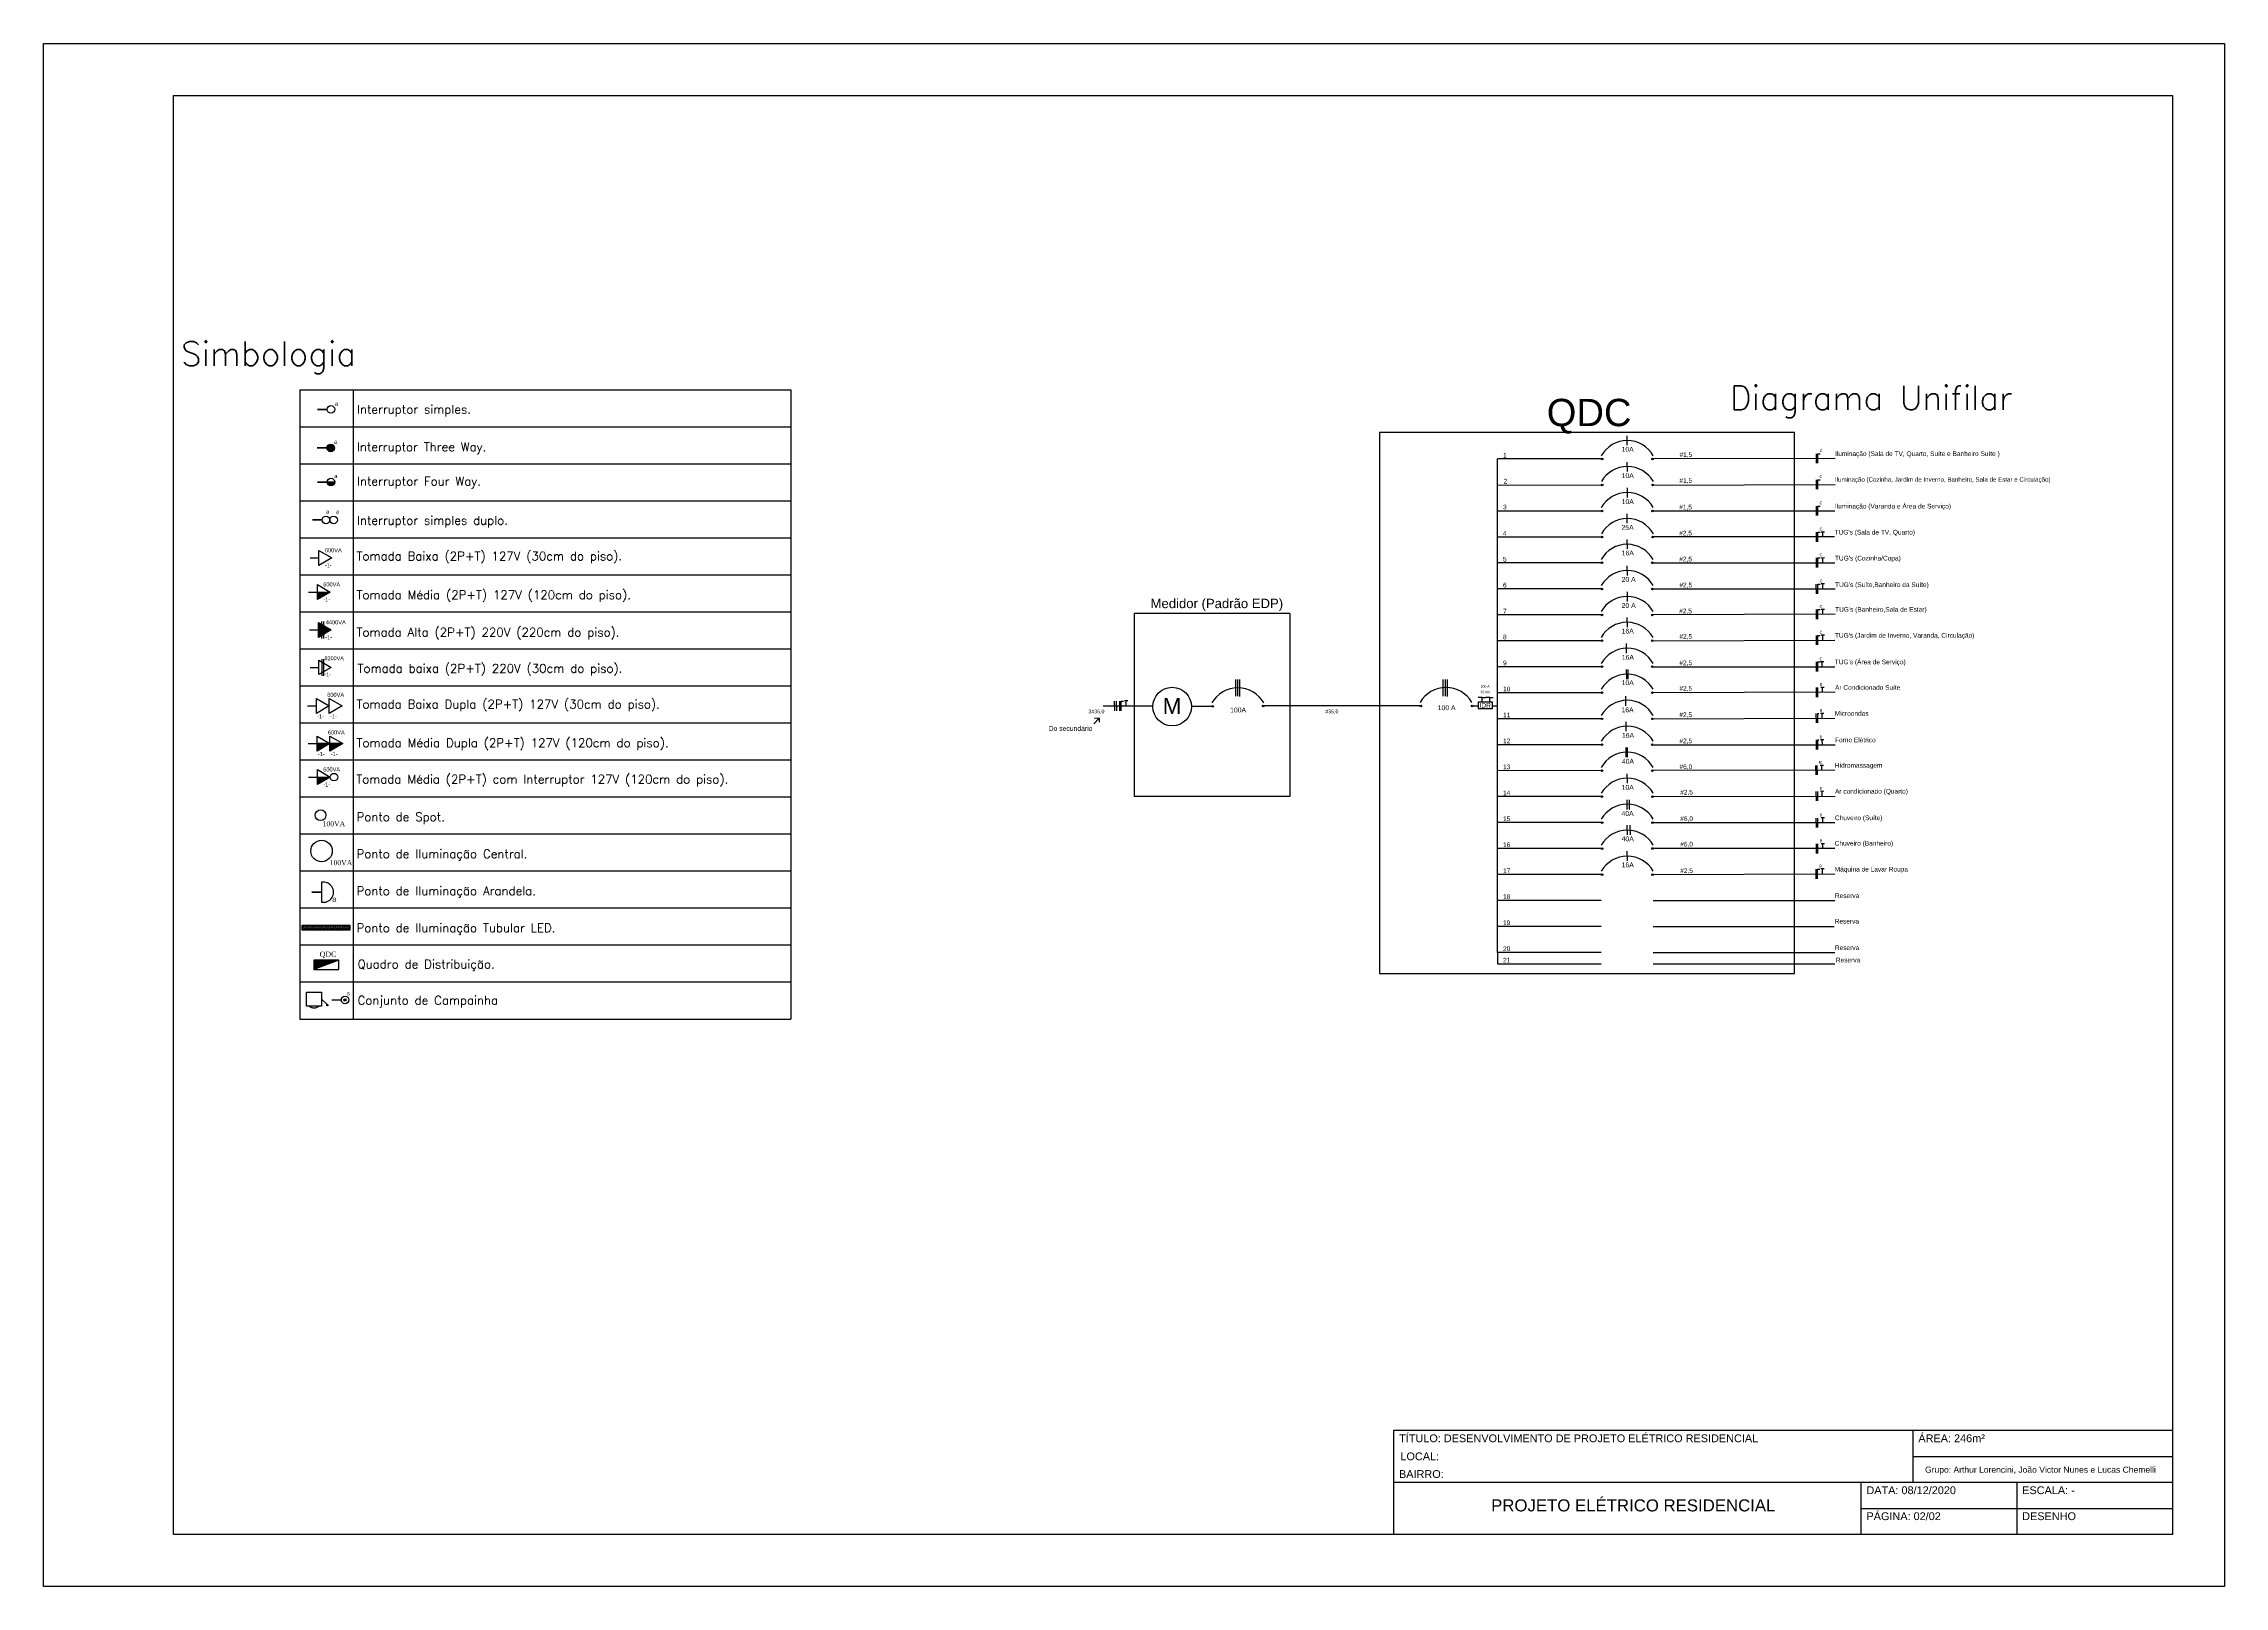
# Model space of a CAD drawing. Extents: x 80 to 1815, y -14679 to 245.
# Drawn here: x 123.04 to 165.04, y 13.16 to 42.86 of the extents above; entities that cross this region are included whole.
import ezdxf

# ---------------------------------------------------------------- set-up
doc = ezdxf.new("R2010")
doc.units = 0
doc.header["$MEASUREMENT"] = 0
doc.linetypes.add('HIDDEN', pattern=[0.375, 0.25, -0.125])
doc.linetypes.add('HIDDEN2', pattern=[4.7625, 3.175, -1.5875])
doc.layers.get('0').update_dxf_attribs({"linetype": 'CONTINUOUS'})
for name, color, linetype in [('Eletroduto', 7, 'CONTINUOUS'), ('TEXTO', 1, 'CONTINUOUS'), ('TOMADAS', 1, 'CONTINUOUS')]:
    doc.layers.add(name, color=color, linetype=linetype)
doc.styles.add('ARIAL', font='arial.ttf')
doc.styles.add('ARIALN', font='arial.ttf')
doc.styles.add('ROMANS', font='romans.shx')

# ---------------------------------------------------------------- blocks, each defined once
blk = doc.blocks.new('BLOCOA3_LEGENDA')
at = {"layer": 'TOMADAS'}
for p, q in [((2.5, -1), (41, -1)), ((2.5, -28.7), (2.5, -1)), ((41, -1), (41, -28.7)), ((26, -26.7), (26, -28.7)), ((41, -26.7), (26, -26.7)), ((36, -26.7), (36, -27.7)), ((41, -27.7), (26, -27.7)), ((35, -27.7), (35, -28.7)), ((38, -27.7), (38, -28.7)), ((35, -28.2), (41, -28.2)), ((41, -28.7), (2.5, -28.7))]:
    blk.add_line(p, q, dxfattribs=at)
blk.add_lwpolyline([(0, 0), (42, 0), (42, -29.7), (0, -29.7)], close=True, dxfattribs=at)
blk = doc.blocks.new('TB-230')
blk.add_hatch(color=256).paths.add_polyline_path([(0.143, 0.12), (0.143, -0.12), (0.347, 0)])
for p, q in [((0, 0), (0.143, 0)), ((0.143, -0.12), (0.143, 0.12)), ((0.143, 0.12), (0.347, 0)), ((0.347, 0), (0.143, -0.12))]:
    blk.add_line(p, q)
blk = doc.blocks.new('QDC')
for p, q in [((0.2, 0.15), (-0.2, 0.15)), ((-0.2, 0), (0.2, 0.15)), ((-0.2, 0.15), (-0.2, 0)), ((-0.2, 0), (0.2, 0)), ((0.2, 0), (0.2, 0.15))]:
    blk.add_line(p, q)
blk.add_solid([(-0.2, 0), (0.2, 0), (0.2, 0.15)])

msp = doc.modelspace()

# ---------------------------------------------------------------- hatches: boundary and pattern name
at = {"layer": 'TOMADAS'}
h = msp.add_hatch(color=256, dxfattribs=at)
h.dxf.hatch_style = 1
h.paths.add_polyline_path([(128.496, 35.074), (128.643, 35.074, 1)])
at = {"layer": 'TOMADAS', "linetype": 'HIDDEN2'}
for points in [[(128.643, 35.074), (128.496, 35.074, 1)], [(128.646, 34.415), (128.499, 34.415, 1)]]:
    msp.add_hatch(color=7, dxfattribs=at).paths.add_polyline_path(points)
at = {"layer": 'TOMADAS'}
for points in [[(128.311, 32.298), (128.311, 32.153), (128.556, 32.298)], [(128.311, 28.735), (128.311, 28.591), (128.556, 28.735)]]:
    msp.add_hatch(color=7, dxfattribs=at).paths.add_polyline_path(points)
h = msp.add_hatch(color=256, dxfattribs=at)
h.dxf.hatch_style = 1
h.paths.add_polyline_path([(128.798, 29.382), (128.552, 29.382), (128.552, 29.238)])
h.paths.add_polyline_path([(128.552, 29.382), (128.307, 29.382), (128.307, 29.238)])
h = msp.add_hatch(dxfattribs=at)
h.set_pattern_fill('CROSS', color=256, scale=0.067774)
h.set_pattern_definition([(0, (94.68633, 51.48934), (0.016943417, 0.016943417), [0.008471708, -0.025415125]), (90, (94.690567, 51.485104), (-0.016943417, 0.016943417), [0.008471708, -0.025415125])])
h.paths.add_polyline_path([(128.929, 25.864), (128.026, 25.864), (128.026, 25.808), (128.929, 25.808)])
h = msp.add_hatch(color=256, dxfattribs=at)
h.dxf.hatch_style = 1
h.paths.add_polyline_path([(128.823, 24.446, 1), (128.867, 24.446, 1)])

# ---------------------------------------------------------------- linework, layer by layer
for p, q in [((127.97, 36.192), (137.43, 36.192)), ((127.97, 36.192), (127.97, 24.079)), ((128.997, 36.192), (128.997, 24.079)), ((137.43, 36.192), (137.43, 24.079)), ((127.97, 35.479), (137.43, 35.479)), ((148.769, 35.373), (148.769, 24.956)), ((156.759, 35.373), (148.769, 35.373)), ((156.759, 24.956), (156.759, 35.373)), ((157.539, 34.871), (154.038, 34.86)), ((127.97, 34.767), (137.43, 34.767)), ((151.036, 25.359), (151.038, 34.86)), ((153.038, 34.86), (151.038, 34.86)), ((127.97, 34.054), (137.43, 34.054)), ((151.038, 34.36), (153.04, 34.359)), ((154.038, 34.359), (157.539, 34.371)), ((151.037, 33.863), (153.039, 33.861)), ((154.038, 33.86), (157.537, 33.86)), ((127.97, 33.342), (137.434, 33.342)), ((153.035, 33.358), (151.036, 33.355)), ((157.532, 33.359), (154.041, 33.359)), ((153.035, 32.861), (151.036, 32.858)), ((154.035, 32.86), (157.538, 32.86)), ((127.97, 32.629), (137.434, 32.629)), ((153.037, 32.358), (151.035, 32.36)), ((154.038, 32.36), (157.539, 32.36)), ((127.97, 31.917), (137.434, 31.917)), ((144.041, 31.883), (144.041, 28.362)), ((147.039, 31.885), (144.045, 31.885)), ((147.039, 31.885), (147.039, 28.363)), ((153.037, 31.858), (151.038, 31.859)), ((157.54, 31.872), (154.038, 31.86)), ((127.97, 31.204), (137.434, 31.204)), ((153.035, 31.36), (151.038, 31.36)), ((154.038, 31.362), (157.537, 31.372)), ((153.037, 30.86), (151.037, 30.86)), ((154.036, 30.861), (157.535, 30.861)), ((127.97, 30.492), (137.434, 30.492)), ((153.036, 30.359), (151.037, 30.359)), ((157.54, 30.37), (154.036, 30.359)), ((144.401, 30.099), (144.041, 30.099)), ((145.539, 30.098), (145.144, 30.096)), ((147.039, 30.106), (146.541, 30.106)), ((148.769, 30.106), (147.039, 30.106)), ((149.547, 30.106), (148.769, 30.106)), ((150.565, 30.106), (150.669, 30.106)), ((150.943, 30.106), (151.037, 30.106)), ((153.037, 29.86), (151.037, 29.86)), ((154.038, 29.86), (157.536, 29.871)), ((127.97, 29.779), (137.434, 29.779)), ((127.97, 29.067), (137.434, 29.067)), ((153.037, 29.359), (151.037, 29.36)), ((154.039, 29.36), (157.54, 29.36)), ((153.036, 28.859), (151.037, 28.86)), ((157.537, 28.871), (154.039, 28.86)), ((127.97, 28.354), (137.434, 28.354)), ((147.036, 28.362), (144.041, 28.362)), ((153.038, 28.36), (151.037, 28.36)), ((154.038, 28.36), (157.539, 28.371)), ((153.038, 27.86), (151.037, 27.86)), ((154.038, 27.86), (157.537, 27.86)), ((127.97, 27.642), (137.434, 27.642)), ((153.038, 27.359), (151.037, 27.36)), ((157.538, 27.36), (154.038, 27.36)), ((127.97, 26.929), (137.434, 26.929)), ((153.038, 26.859), (151.037, 26.859)), ((154.038, 26.859), (157.533, 26.871)), ((127.97, 26.217), (137.434, 26.217)), ((153.038, 26.36), (151.036, 26.36)), ((154.038, 26.36), (157.537, 26.36)), ((153.038, 25.858), (151.036, 25.859)), ((154.038, 25.86), (157.522, 25.86)), ((127.97, 25.504), (137.434, 25.504)), ((153.038, 25.359), (151.036, 25.359)), ((154.038, 25.36), (157.537, 25.36)), ((127.97, 24.792), (137.434, 24.792)), ((148.769, 24.956), (156.759, 24.956)), ((127.97, 24.079), (137.43, 24.079))]:
    msp.add_line(p, q)
at = {"color": 7, "linetype": 'Continuous'}
for p, q in [((145.996, 30.293), (145.996, 30.617)), ((146.038, 30.292), (146.038, 30.616)), ((146.079, 30.289), (146.079, 30.612)), ((149.992, 30.295), (149.992, 30.618)), ((150.034, 30.294), (150.034, 30.617)), ((150.075, 30.29), (150.075, 30.614)), ((150.743, 30.269), (150.669, 30.269)), ((150.743, 30.18), (150.743, 30.269)), ((150.743, 30.269), (150.808, 30.269)), ((150.891, 30.269), (150.817, 30.269)), ((150.891, 30.18), (150.891, 30.269)), ((150.891, 30.269), (150.956, 30.269)), ((143.266, 29.761), (143.368, 29.872)), ((143.368, 29.872), (143.275, 29.861)), ((143.368, 29.872), (143.368, 29.793)), ((144.041, 30.099), (143.443, 30.099)), ((157.206, 29.962), (157.228, 29.962)), ((157.207, 29.451), (157.23, 29.451)), ((151.036, 25.359), (151.036, 25.138)), ((151.036, 25.138), (153.038, 25.138)), ((154.038, 25.138), (157.537, 25.138))]:
    msp.add_line(p, q, dxfattribs=at)
msp.add_lwpolyline([(150.669, 30.054), (150.943, 30.054), (150.943, 30.179), (150.669, 30.179)], close=True, dxfattribs=at)
for centre, radius in [((153.054, 34.86), 0.0151), ((154.023, 34.86), 0.0151), ((153.055, 34.36), 0.0151), ((154.025, 34.36), 0.0151), ((153.053, 33.86), 0.0151), ((154.023, 33.86), 0.0151), ((153.051, 33.358), 0.0151), ((154.025, 33.358), 0.0151), ((153.051, 32.862), 0.0151), ((154.02, 32.862), 0.0151), ((153.053, 32.357), 0.0151), ((154.022, 32.358), 0.0151), ((153.052, 31.858), 0.0151), ((154.021, 31.858), 0.0151), ((153.05, 31.361), 0.0151), ((154.019, 31.361), 0.0151), ((153.053, 30.86), 0.0151), ((154.022, 30.861), 0.0151), ((144.773, 30.093), 0.372), ((153.052, 30.361), 0.0151), ((154.021, 30.361), 0.0151), ((145.554, 30.098), 0.0151), ((146.526, 30.106), 0.0151), ((149.562, 30.106), 0.0151), ((150.55, 30.106), 0.0151), ((153.053, 29.858), 0.0151), ((154.022, 29.858), 0.0151), ((153.053, 29.36), 0.0151), ((154.022, 29.36), 0.0151), ((153.051, 28.858), 0.0151), ((154.021, 28.859), 0.0151), ((153.053, 28.36), 0.0151), ((154.023, 28.36), 0.0151), ((153.054, 27.86), 0.0151), ((154.023, 27.86), 0.0151), ((153.054, 27.36), 0.0151), ((154.023, 27.361), 0.0151), ((153.054, 26.858), 0.0151), ((154.023, 26.858), 0.0151)]:
    msp.add_circle(centre, radius)
for centre in [(153.538, 34.64), (153.54, 34.141), (153.538, 33.64), (153.54, 33.138), (153.535, 32.643), (153.537, 32.138), (153.536, 31.639), (153.534, 31.141), (153.537, 30.641), (153.537, 30.142), (146.038, 29.879), (150.047, 29.887), (153.537, 29.639), (153.538, 29.141), (153.536, 28.639), (153.538, 28.14), (153.538, 27.64), (153.538, 27.141), (153.538, 26.639)]:
    msp.add_arc(centre, 0.575, 29.5901, 150.4274)
at = {"layer": 'Eletroduto', "color": 7, "linetype": 'HIDDEN2'}
msp.add_lwpolyline([(128.389, 24.598), (128.389, 24.329), (128.103, 24.329), (128.103, 24.598)], close=True, dxfattribs=at)
msp.add_arc((128.246, 24.443), 0.149, 229.8808, 310.1192, dxfattribs=at)
at = {"layer": 'TOMADAS', "color": 7}
for p, q in [((153.539, 35.124), (153.537, 35.307)), ((128.309, 35.074), (128.643, 35.074)), ((128.643, 35.074), (128.309, 35.074)), ((157.183, 34.778), (157.181, 34.961)), ((157.207, 34.961), (157.253, 34.962)), ((157.209, 34.778), (157.207, 34.961)), ((153.541, 34.617), (153.539, 34.801)), ((157.182, 34.278), (157.18, 34.461)), ((157.206, 34.461), (157.252, 34.462)), ((157.208, 34.278), (157.206, 34.461)), ((128.312, 34.415), (128.646, 34.415)), ((128.646, 34.415), (128.312, 34.415)), ((153.542, 34.118), (153.54, 34.302)), ((153.539, 33.622), (153.536, 33.805)), ((157.182, 33.771), (157.18, 33.954)), ((157.206, 33.954), (157.252, 33.955)), ((157.208, 33.771), (157.206, 33.954)), ((153.541, 33.128), (153.539, 33.312)), ((157.182, 33.268), (157.18, 33.451)), ((157.208, 33.268), (157.206, 33.451)), ((157.206, 33.451), (157.252, 33.451)), ((157.338, 33.454), (157.274, 33.453)), ((157.306, 33.359), (157.306, 33.454)), ((128.169, 32.956), (128.341, 32.956)), ((128.341, 33.1), (128.587, 32.956)), ((128.341, 32.811), (128.341, 33.1)), ((128.587, 32.956), (128.341, 32.811)), ((153.541, 32.62), (153.539, 32.803)), ((157.182, 32.771), (157.18, 32.955)), ((157.209, 32.772), (157.207, 32.955)), ((157.207, 32.955), (157.252, 32.955)), ((157.338, 32.955), (157.274, 32.954)), ((157.306, 32.86), (157.306, 32.955)), ((128.311, 32.442), (128.556, 32.298)), ((128.311, 32.153), (128.311, 32.442)), ((157.181, 32.267), (157.179, 32.45)), ((157.206, 32.45), (157.251, 32.451)), ((157.208, 32.267), (157.206, 32.45)), ((157.338, 32.455), (157.274, 32.454)), ((157.307, 32.36), (157.306, 32.455)), ((128.139, 32.298), (128.556, 32.298)), ((128.556, 32.298), (128.311, 32.153)), ((153.542, 32.118), (153.54, 32.301)), ((157.182, 31.779), (157.18, 31.962)), ((157.206, 31.962), (157.252, 31.963)), ((157.208, 31.779), (157.206, 31.962)), ((157.338, 31.962), (157.274, 31.961)), ((157.307, 31.866), (157.306, 31.961)), ((153.541, 31.625), (153.539, 31.808)), ((153.524, 31.124), (153.522, 31.308)), ((157.182, 31.281), (157.18, 31.465)), ((157.208, 31.282), (157.206, 31.465)), ((157.206, 31.465), (157.252, 31.465)), ((157.337, 31.467), (157.273, 31.466)), ((157.306, 31.371), (157.305, 31.466)), ((128.169, 30.849), (128.336, 30.849)), ((128.336, 30.989), (128.573, 30.849)), ((128.336, 30.709), (128.336, 30.989)), ((128.573, 30.849), (128.336, 30.709)), ((153.528, 30.624), (153.526, 30.808)), ((153.555, 30.624), (153.553, 30.809)), ((157.182, 30.77), (157.18, 30.953)), ((157.206, 30.953), (157.252, 30.954)), ((157.208, 30.77), (157.206, 30.953)), ((157.326, 30.954), (157.262, 30.953)), ((157.294, 30.862), (157.294, 30.953)), ((128.295, 30.25), (128.54, 30.106)), ((128.295, 29.961), (128.295, 30.25)), ((128.295, 30.25), (128.54, 30.106)), ((128.295, 29.961), (128.295, 30.25)), ((128.54, 30.25), (128.785, 30.106)), ((128.54, 29.961), (128.54, 30.25)), ((128.54, 30.25), (128.785, 30.106)), ((153.51, 30.109), (153.508, 30.293)), ((157.184, 30.277), (157.182, 30.46)), ((157.21, 30.278), (157.208, 30.461)), ((157.328, 30.461), (157.264, 30.461)), ((157.297, 30.369), (157.296, 30.461)), ((128.122, 30.106), (128.295, 30.106)), ((128.122, 30.106), (128.295, 30.106)), ((128.54, 30.106), (128.295, 29.961)), ((128.54, 30.106), (128.295, 29.961)), ((128.785, 30.106), (128.54, 29.961)), ((128.785, 30.106), (128.54, 29.961)), ((143.666, 30.014), (143.664, 30.197)), ((143.706, 30.014), (143.704, 30.197)), ((143.764, 30.014), (143.762, 30.197)), ((143.788, 30.197), (143.834, 30.198)), ((143.79, 30.014), (143.788, 30.197)), ((143.916, 30.203), (143.852, 30.202)), ((143.885, 30.111), (143.884, 30.202)), ((157.182, 29.778), (157.179, 29.961)), ((157.208, 29.778), (157.206, 29.962)), ((157.325, 29.962), (157.261, 29.961)), ((157.294, 29.87), (157.293, 29.962)), ((128.307, 29.527), (128.552, 29.382)), ((128.307, 29.238), (128.307, 29.527)), ((128.307, 29.527), (128.552, 29.382)), ((128.307, 29.238), (128.307, 29.527)), ((128.552, 29.527), (128.798, 29.382)), ((128.552, 29.238), (128.552, 29.527)), ((128.552, 29.527), (128.798, 29.382)), ((153.519, 29.618), (153.517, 29.802)), ((157.183, 29.268), (157.181, 29.451)), ((157.209, 29.268), (157.207, 29.451)), ((157.326, 29.452), (157.262, 29.451)), ((157.295, 29.36), (157.294, 29.451)), ((128.135, 29.382), (128.307, 29.382)), ((128.135, 29.382), (128.307, 29.382)), ((128.552, 29.382), (128.307, 29.238)), ((128.552, 29.382), (128.307, 29.238)), ((128.798, 29.382), (128.552, 29.238)), ((128.798, 29.382), (128.552, 29.238)), ((153.518, 29.119), (153.516, 29.303)), ((153.545, 29.119), (153.543, 29.303)), ((128.139, 28.735), (128.556, 28.735)), ((128.311, 28.88), (128.556, 28.735)), ((128.311, 28.591), (128.311, 28.88)), ((128.556, 28.735), (128.311, 28.591)), ((153.541, 28.616), (153.539, 28.799)), ((157.173, 28.778), (157.171, 28.961)), ((157.2, 28.778), (157.197, 28.962)), ((157.317, 28.962), (157.253, 28.961)), ((157.286, 28.87), (157.285, 28.962)), ((153.537, 28.114), (153.535, 28.297)), ((153.584, 28.114), (153.582, 28.297)), ((157.181, 28.278), (157.179, 28.461)), ((157.207, 28.278), (157.205, 28.461)), ((157.324, 28.462), (157.26, 28.461)), ((157.293, 28.37), (157.292, 28.461)), ((153.541, 27.626), (153.539, 27.809)), ((153.598, 27.626), (153.596, 27.809)), ((157.181, 27.763), (157.179, 27.946)), ((157.208, 27.763), (157.206, 27.946)), ((157.334, 27.952), (157.27, 27.951)), ((157.302, 27.86), (157.302, 27.951)), ((153.541, 27.124), (153.539, 27.307)), ((157.182, 27.267), (157.18, 27.45)), ((157.208, 27.268), (157.206, 27.451)), ((157.337, 27.452), (157.272, 27.451)), ((157.305, 27.36), (157.304, 27.451)), ((157.175, 26.779), (157.173, 26.962)), ((157.199, 26.962), (157.245, 26.963)), ((157.201, 26.779), (157.199, 26.962)), ((157.327, 26.967), (157.263, 26.967)), ((157.296, 26.876), (157.295, 26.967)), ((128.206, 26.521), (128.389, 26.521)), ((128.389, 26.521), (128.206, 26.521)), ((128.389, 26.711), (128.389, 26.329)), ((128.587, 24.446), (128.772, 24.446))]:
    msp.add_line(p, q, dxfattribs=at)
at = {"layer": 'TOMADAS', "color": 7, "linetype": 'HIDDEN2'}
for p, q in [((128.391, 31.732), (128.391, 31.403)), ((128.427, 31.732), (128.427, 31.403)), ((128.396, 31.006), (128.396, 30.688)), ((128.431, 31.006), (128.431, 30.688))]:
    msp.add_line(p, q, dxfattribs=at)
at = {"layer": 'TOMADAS'}
for p, q in [((128.798, 29.382), (128.307, 29.382)), ((128.389, 24.464), (128.496, 24.357)), ((159.038, 15.656), (164.038, 15.656))]:
    msp.add_line(p, q, dxfattribs=at)
at = {"layer": 'TOMADAS', "color": 7, "flags": 128}
for points in [[(128.312, 35.814), (128.499, 35.814)], [(128.215, 33.687), (128.402, 33.687)]]:
    msp.add_lwpolyline(points, close=True, dxfattribs=at)
at = {"layer": 'TOMADAS'}
for points in [[(128.011, 25.879), (128.011, 25.793), (128.944, 25.793), (128.944, 25.879)], [(128.026, 25.864), (128.026, 25.808), (128.929, 25.808), (128.929, 25.864)]]:
    msp.add_lwpolyline(points, close=True, dxfattribs=at)
at = {"layer": 'TOMADAS', "color": 7}
for centre, radius in [((128.572, 35.814), 0.0734), ((128.569, 35.074), 0.0734), ((128.572, 34.415), 0.0734), ((128.475, 33.687), 0.0734), ((128.622, 33.687), 0.0734), ((128.63, 28.735), 0.0734), ((128.372, 28.002), 0.104), ((128.391, 27.313), 0.207), ((128.845, 24.446), 0.0727)]:
    msp.add_circle(centre, radius, dxfattribs=at)
at = {"layer": 'TOMADAS'}
for centre, radius in [((128.504, 24.348), 0.0125), ((128.845, 24.446), 0.022)]:
    msp.add_circle(centre, radius, dxfattribs=at)
at = {"layer": 'TOMADAS', "color": 7}
msp.add_arc((128.428, 26.52), 0.195, 258.4831, 101.5169, dxfattribs=at)

# ---------------------------------------------------------------- block references
at = {"layer": 'TEXTO'}
msp.add_blockref('BLOCOA3_LEGENDA', (123.038, 42.856), dxfattribs=at)
at = {"layer": 'TOMADAS', "color": 7, "xscale": 1.202080740931393, "yscale": 1.202080740931393, "zscale": 1.202080740931393}
msp.add_blockref('TB-230', (128.157, 31.57), dxfattribs=at)
at = {"layer": 'TOMADAS', "color": 7, "xscale": 1.200021254473245, "yscale": 1.200021254473245, "zscale": 1.200021254473245, "rotation": 180}
msp.add_blockref('QDC', (128.482, 25.21), dxfattribs=at)

# ---------------------------------------------------------------- texts
at = {"style": 'ARIAL'}
for s, height, p in [('QDC', 0.526, (151.987, 35.492)), ('10A', 0.0937, (153.428, 34.999)), ('10A', 0.0937, (153.43, 34.492)), ('10A', 0.0937, (153.431, 33.993)), ('25A', 0.0937, (153.428, 33.497)), ('16A', 0.0937, (153.431, 33.003)), ('20 A', 0.0937, (153.43, 32.495)), ('Medidor (Padrão EDP)', 0.1807, (144.357, 31.989)), ('20 A', 0.0937, (153.431, 31.993)), ('16A', 0.0937, (153.43, 31.5)), ('16A', 0.0937, (153.433, 30.995)), ('30 mA ', 0.0469, (150.71, 30.351)), ('100 A ', 0.0469, (150.714, 30.46)), ('10A', 0.0937, (153.43, 30.507)), ('100A', 0.0937, (145.89, 29.981)), ('100 A', 0.0937, (149.888, 30.025)), ('16A', 0.0937, (153.427, 29.984)), ('Do secundário', 0.09372, (142.394, 29.626)), ('16A', 0.0937, (153.436, 29.493)), ('40A', 0.0937, (153.434, 28.994)), ('10A', 0.0937, (153.43, 28.491)), ('40A', 0.0937, (153.427, 27.989)), ('40A', 0.0937, (153.43, 27.501)), ('16A', 0.0937, (153.43, 26.999))]:
    msp.add_text(s, height=height, dxfattribs=at).set_placement(p)
msp.add_text('M', height=0.31, rotation=359.9644, dxfattribs=at).set_placement((144.591, 29.95))
at = {"attachment_point": 1, "style": 'ARIAL'}
for s, insert, char_height, width in [('\\pxi-4,l4,t2;^I   1', (150.862, 34.978), 0.09, 34.49035), ('\\pxi-3,l4,t4;#1,5', (154.455, 34.99), 0.09, 34.65257), ('Iluminação (Sala de TV, Quarto, Suíte e Banheiro Suíte )', (157.539, 35.007), 0.09, 34.59102), ('\\pxi-4,l4,t2;^I   2', (150.873, 34.478), 0.09, 34.49035), ('\\pxi-3,l4,t4;#1,5', (154.452, 34.49), 0.09, 34.65257), ('Iluminação (Cozinha, Jardim de Inverno, Banheiro, Sala de Estar e Circulação)', (157.539, 34.508), 0.085, 34.59102), ('Iluminação (Varanda e Área de Serviço)', (157.537, 33.997), 0.09, 34.59311), ('\\pxi-4,l4,t2;^I   3', (150.86, 33.981), 0.09, 34.49035), ('\\pxi-3,l4,t4;#1,5', (154.449, 33.979), 0.09, 34.65257), ('\\pxi-4,l4,t2;^I   4', (150.86, 33.473), 0.09, 34.49035), ('\\pxi-3,l4,t4;#2,5', (154.449, 33.479), 0.09, 34.65257), ("TUG's (Sala de TV, Quarto)", (157.532, 33.496), 0.09, 34.58399), ('\\pxi-4,l4,t2;^I   5', (150.859, 32.976), 0.09, 34.49035), ('\\pxi-3,l4,t4;#2,5', (154.449, 32.979), 0.09, 34.65257), ("TUG's (Cozinha/Copa)", (157.538, 32.996), 0.09, 34.57839), ('\\pxi-4,l4,t2;^I   6', (150.861, 32.478), 0.09, 34.49035), ('\\pxi-3,l4,t4;#2,5', (154.452, 32.479), 0.09, 34.65257), ("TUG's (Suíte,Banheiro da Suíte)", (157.539, 32.485), 0.09, 34.57744), ('\\pxi-4,l4,t2;^I   7', (150.861, 31.977), 0.09, 34.49035), ('\\pxi-3,l4,t4;#2,5', (154.448, 31.979), 0.09, 34.65257), ("TUG's (Banheiro,Sala de Estar)", (157.54, 32.009), 0.09, 34.57684), ("TUG's (Jardim de Inverno, Varanda, Circulação)", (157.537, 31.509), 0.09, 34.57928), ('\\pxi-4,l4,t2;^I   8', (150.861, 31.478), 0.09, 34.49035), ('\\pxi-3,l4,t4;#2,5', (154.452, 31.491), 0.09, 34.65257), ('\\pxi-4,l4,t2;^I   9', (150.861, 30.979), 0.09, 34.49035), ('\\pxi-3,l4,t4;#2,5', (154.452, 30.98), 0.09, 34.65257), ("TUG's (Área de Serviço)", (157.535, 30.998), 0.09, 34.58161), ('\\pxi-4,l4,t2;^I   10', (150.861, 30.478), 0.09, 34.49035), ('\\pxi-3,l4,t4;#2,5', (154.452, 30.49), 0.09, 34.65257), ('Ar Condicionado Suíte', (157.54, 30.507), 0.09, 34.57598), ('\\pxi-3,l4,t4;3#35,0', (143.089, 30.036), 0.072, 27.72206), ('\\pxi-3,l4,t4;#35,0', (147.651, 30.037), 0.072, 27.72206), ('\\pxi-4,l4,t2;^I   IDR', (150.408, 30.163), 0.09, 34.49035), ('\\pxi-4,l4,t2;^I   11', (150.861, 29.978), 0.09, 34.49035), ('\\pxi-3,l4,t4;#2,5', (154.451, 29.981), 0.09, 34.65257), ('Microondas', (157.536, 30.007), 0.09, 34.57992), ('\\pxi-4,l4,t2;^I   12', (150.861, 29.478), 0.09, 34.49035), ('\\pxi-3,l4,t4;#2,5', (154.452, 29.479), 0.09, 34.65257), ('Forno Elétrico', (157.54, 29.496), 0.09, 34.57598), ('\\pxi-3,l4,t4;#6,0', (154.454, 28.981), 0.09, 34.65257), ('Hidromassagem', (157.537, 29.007), 0.09, 34.5795), ('\\pxi-4,l4,t2;^I   13', (150.86, 28.978), 0.09, 34.49035), ('\\pxi-4,l4,t2;^I   14', (150.86, 28.478), 0.09, 34.49035), ('\\pxi-3,l4,t4;#2,5', (154.468, 28.49), 0.09, 34.65257), ('Ar condicionado (Quarto)', (157.539, 28.508), 0.09, 34.57701), ('\\pxi-4,l4,t2;^I   15', (150.86, 27.979), 0.09, 34.49035), ('\\pxi-3,l4,t4;#6,0', (154.468, 27.979), 0.09, 34.65257), ('Chuveiro (Suíte)', (157.537, 27.997), 0.09, 34.5795), ('\\pxi-4,l4,t2;^I   16', (150.86, 27.478), 0.09, 34.49035), ('\\pxi-3,l4,t4;#6,0', (154.468, 27.49), 0.09, 34.65257), ('Chuveiro (Banheiro)', (157.533, 27.507), 0.09, 34.58321), ('\\pxi-4,l4,t2;^I   17', (150.86, 26.977), 0.09, 34.49035), ('\\pxi-3,l4,t4;#2,5', (154.468, 26.981), 0.09, 34.65257), ('Máquina de Lavar Roupa', (157.533, 27.008), 0.09, 34.58321), ('\\pxi-4,l4,t2;^I   18', (150.86, 26.479), 0.09, 34.49035), ('Reserva', (157.537, 26.497), 0.09, 34.57921), ('\\pxi-4,l4,t2;^I   19', (150.86, 25.977), 0.09, 34.49035), ('Reserva', (157.533, 26.007), 0.09, 34.58321), ('\\pxi-4,l4,t2;^I   20', (150.86, 25.478), 0.09, 34.49035), ('\\pxi-4,l4,t2;^I   21', (150.861, 25.257), 0.09, 34.49035), ('Reserva', (157.537, 25.496), 0.09, 34.57921), ('Reserva', (157.556, 25.259), 0.09, 34.57921)]:
    msp.add_mtext(s, dxfattribs=dict(at, insert=insert, char_height=char_height, width=width))
at = {"layer": 'TOMADAS', "color": 7, "linetype": 'HIDDEN', "style": 'ROMANS'}
for s, height, p in [('Simbologia', 0.4653, (125.685, 36.656)), ('Diagrama Unifilar', 0.46529, (155.515, 35.805)), ('Interruptor simples.', 0.16617, (129.074, 35.733)), ('Interruptor Three Way.', 0.16617, (129.071, 35.009)), ('Interruptor Four Way.', 0.16617, (129.074, 34.349)), ('Interruptor simples duplo.', 0.16617, (129.074, 33.595)), ('Tomada Baixa (2P+T) 127V (30cm do piso).', 0.16617, (129.065, 32.908)), ('Tomada Média (2P+T) 127V (120cm do piso).', 0.16617, (129.065, 32.163)), ('Tomada Alta (2P+T) 220V (220cm do piso).', 0.16617, (129.065, 31.442)), ('Tomada baixa (2P+T) 220V (30cm do piso).', 0.16617, (129.085, 30.746)), ('Tomada Baixa Dupla (2P+T) 127V (30cm do piso).', 0.16617, (129.065, 30.058)), ('Tomada Média Dupla (2P+T) 127V (120cm do piso).', 0.16617, (129.065, 29.313)), ('Tomada Média (2P+T) com Interruptor 127V (120cm do piso).', 0.16617, (129.06, 28.613)), ('Ponto de Spot.', 0.16617, (129.065, 27.888)), ('Ponto de Iluminação Central.', 0.16617, (129.065, 27.175)), ('Ponto de Iluminação Arandela.', 0.16617, (129.065, 26.463)), ('Ponto de Iluminação Tubular LED.', 0.16617, (129.065, 25.75)), ('Quadro de Distribuição.', 0.16617, (129.085, 25.051)), ('Conjunto de Campainha', 0.16617, (129.085, 24.356))]:
    msp.add_text(s, height=height, dxfattribs=at).set_placement(p)
at = {"layer": 'TOMADAS', "color": 7, "linetype": 'HIDDEN2'}
for s, height, p in [('a', 0.0783, (128.647, 35.886)), ('a', 0.0783, (128.632, 35.152)), ('a', 0.0783, (128.635, 34.493)), ('a', 0.0783, (128.476, 33.807)), ('a', 0.0783, (128.669, 33.807)), ('600VA', 0.0783, (128.455, 33.064)), ('-1-', 0.0783, (128.455, 32.775)), ('600VA', 0.0783, (128.424, 32.406)), ('-1-', 0.0783, (128.425, 32.117)), (' 4400VA', 0.0783, (128.443, 31.678)), ('-1-', 0.0783, (128.462, 31.389)), ('-1-', 0.0758, (128.446, 30.674)), ('8200VA', 0.0758, (128.448, 30.987)), ('600VA', 0.0783, (128.5, 30.281)), ('600VA', 0.0783, (128.5, 30.281)), ('-1-', 0.0783, (128.307, 29.867)), ('-1-', 0.0783, (128.307, 29.867)), ('-1-', 0.0783, (128.553, 29.867)), ('-1-', 0.0783, (128.553, 29.867)), ('600VA', 0.0783, (128.512, 29.557)), ('600VA', 0.0783, (128.512, 29.557)), ('-1-', 0.0783, (128.32, 29.143)), ('-1-', 0.0783, (128.32, 29.143)), ('-1-', 0.0783, (128.565, 29.143)), ('-1-', 0.0783, (128.565, 29.143)), ('-1-', 0.0783, (128.425, 28.555)), ('600VA', 0.0783, (128.424, 28.844)), ('a', 0.104, (128.596, 26.335))]:
    msp.add_text(s, height=height, dxfattribs=at).set_placement(p)
for s, height, rotation, p in [('C', 0.0549, 0.6338, (157.243, 34.994)), ('C', 0.0549, 0.6338, (157.242, 34.494)), ('C', 0.0549, 0.6338, (157.242, 33.987)), ('C', 0.0549, 0.6338, (157.242, 33.483)), ('C', 0.0549, 0.6338, (157.243, 32.987)), ('C', 0.0549, 0.6338, (157.242, 32.483)), ('C', 0.0549, 0.6338, (157.242, 31.995)), ('C', 0.0549, 0.6338, (157.242, 31.497)), ('C', 0.0549, 0.6338, (157.242, 30.984)), ('B', 0.0549, 0.6338, (157.244, 30.492)), ('B', 0.0549, 0.6338, (157.242, 29.993)), ('B', 0.0549, 0.6338, (157.243, 29.482)), ('B', 0.0549, 0.6338, (157.234, 28.993)), ('B', 0.0549, 0.6338, (157.241, 28.492)), ('B', 0.0549, 0.6338, (157.242, 27.979)), ('B', 0.0549, 0.6338, (157.242, 27.483)), ('B', 0.0549, 0.6338, (157.235, 26.995)), ('s', 0.0775, 356.9019, (128.882, 24.537))]:
    msp.add_text(s, height=height, rotation=rotation, dxfattribs=at).set_placement(p)
at = {"layer": 'TOMADAS', "ltscale": 0.35, "style": 'ARIALN'}
for s, height, p in [('TÍTULO: DESENVOLVIMENTO DE PROJETO ELÉTRICO RESIDENCIAL', 0.15, (149.144, 15.932)), ('ÁREA: 246m²', 0.15, (159.144, 15.932)), ('LOCAL: ', 0.15, (149.169, 15.584)), ('BAIRRO: ', 0.15, (149.142, 15.244)), ('Grupo: Arthur Lorencini, João Victor Nunes e Lucas Chemelli', 0.11754, (159.273, 15.344)), ('DATA: 08/12/2020', 0.15, (158.144, 14.932)), ('ESCALA: -', 0.15, (161.144, 14.932)), ('PÁGINA: 02/02', 0.15, (158.144, 14.432)), ('DESENHO', 0.15, (161.144, 14.432))]:
    msp.add_text(s, height=height, dxfattribs=at).set_placement(p)
at = {"layer": 'TOMADAS', "color": 7, "attachment_point": 1}
for s, insert, char_height, width in [('{\\fTimes New Roman|b0|i0|c0|p18;100VA}', (128.412, 27.886), 0.09642, 0.33203), ('{\\fTimes New Roman|b0|i0|c0|p18;100VA}', (128.548, 27.137), 0.09642, 0.33203), ('{\\fTimes New Roman|b0|i0|c0|p18;QDC }', (128.355, 25.376), 0.09928, 0.37803)]:
    msp.add_mtext(s, dxfattribs=dict(at, insert=insert, char_height=char_height, width=width))
at = {"layer": 'TOMADAS', "insert": (150.916, 14.831), "char_height": 0.23126, "attachment_point": 1, "style": 'ARIALN'}
msp.add_mtext_dynamic_manual_height_columns('PROJETO ELÉTRICO RESIDENCIAL', width=36.06957, gutter_width=5, heights=[0], dxfattribs=at)

doc.saveas('drawing.dxf')
